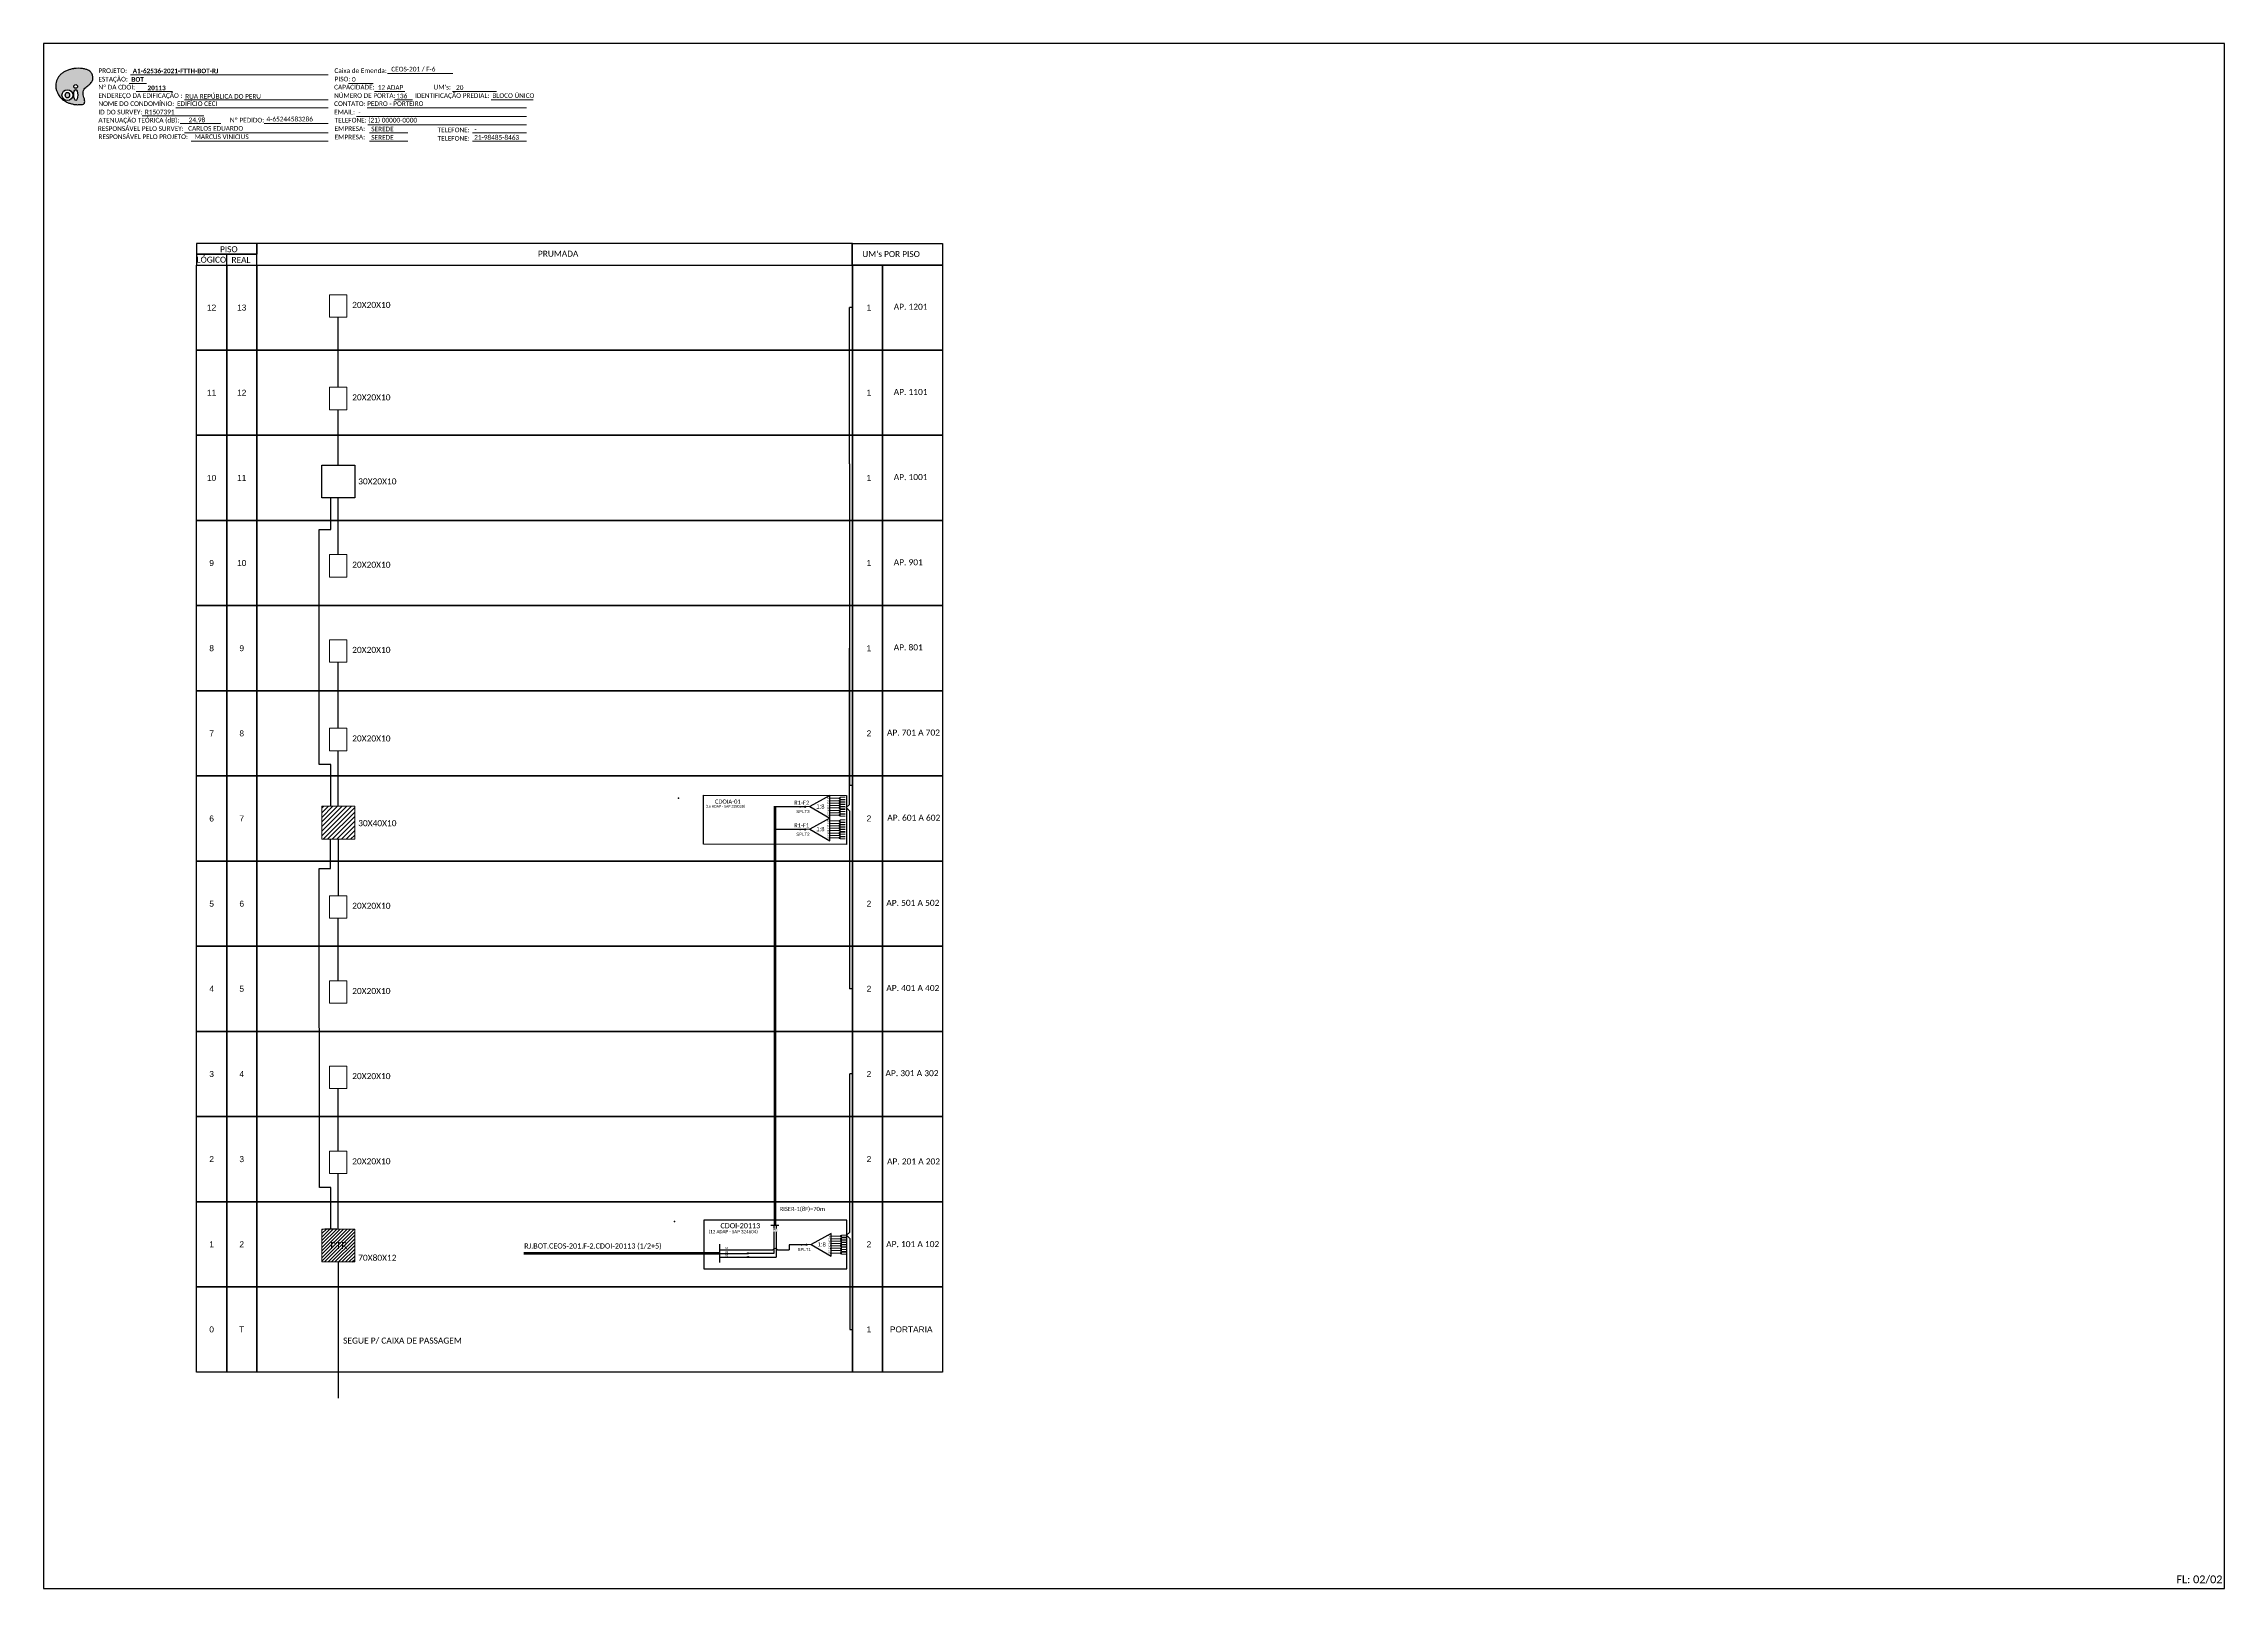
# Model space of a CAD drawing. Header units: inches. Extents: x 8603 to 10341, y 4641 to 5235.
# Drawn here: x 9503 to 10341, y 4641 to 5235 of the extents above; entities that cross this region are included whole.
import ezdxf
from ezdxf.enums import TextEntityAlignment as Align

# ---------------------------------------------------------------- set-up
doc = ezdxf.new("R2010")
doc.units = ezdxf.units.IN
doc.header["$MEASUREMENT"] = 0
doc.styles.add('ARIAL', font='arial.ttf')
doc.styles.add('WMF-Calibri0', font='calibri.ttf')
doc.styles.add('WMF-Calibri1', font='calibrib.ttf')

# ---------------------------------------------------------------- blocks, each defined once
blk = doc.blocks.new('A$C415C251F')
at = {"color": 3}
blk.add_point((0, 0), dxfattribs=at)
blk = doc.blocks.new('LEG_CDOIA8_C-SPLT_ESQ')
at = {"color": 3, "extrusion": (0, 0, -1), "xscale": -1, "zscale": -1}
blk.add_blockref('A$C415C251F', (0, 0), dxfattribs=at)
at = {"color": 1, "style": 'WMF-Calibri0', "flags": 4}
blk.add_attdef('MODELO', text='', height=1.5, dxfattribs=at).set_placement((22.54, -4.54), align=Align.CENTER)
blk.add_attdef('CDO', (21.44, -2.61), '', height=2, dxfattribs=at)
at = {"style": 'ARIAL', "flags": 4}
blk.add_attdef('SPLITAGEM', text='', height=1.5, dxfattribs=at).set_placement((18.61, -12.59), align=Align.CENTER)
blk = doc.blocks.new('SPLT_1-8_SC-APC')
at = {"color": 1, "lineweight": 0}
blk.add_lwpolyline([(-17, -7.5), (-19.3, -7.5)], dxfattribs=at)
at = {"color": 1}
blk.add_lwpolyline([(-7.4, -2.1), (-17, -7.5), (-7.4, -13), (-7.4, -2.1)], dxfattribs=at)
at = {"color": 3, "lineweight": 0}
for points in [[(-3, -3.5), (-7.4, -3.5)], [(-7.4, -4.7), (-3, -4.7)], [(-7.4, -5.8), (-3, -5.8)], [(-7.4, -7), (-3, -7)], [(-7.4, -8.1), (-3, -8.1)], [(-7.4, -9.3), (-3, -9.3)], [(-7.4, -10.4), (-3, -10.4)], [(-2.4, -3), (-2.4, -4)], [(-2.4, -3), (0, -3)], [(-2.4, -4), (0, -4)], [(-2.4, -4.2), (-2.4, -5.2)], [(-2.4, -4.2), (0, -4.2)], [(-2.4, -5.2), (0, -5.2)], [(-2.4, -5.3), (-2.4, -6.3)], [(-2.4, -5.3), (0, -5.3)], [(-2.4, -6.3), (0, -6.3)], [(-2.4, -6.5), (-2.4, -7.5)], [(-2.4, -6.5), (0, -6.5)], [(-2.4, -7.5), (0, -7.5)], [(-2.4, -7.6), (-2.4, -8.6)], [(-2.4, -7.6), (0, -7.6)], [(-2.4, -8.6), (0, -8.6)], [(-2.4, -8.8), (-2.4, -9.8)], [(-2.4, -8.8), (0, -8.8)], [(-2.4, -9.8), (0, -9.8)], [(-2.4, -9.9), (-2.4, -10.9)], [(-2.4, -9.9), (0, -9.9)], [(-7.4, -11.6), (-3, -11.6)], [(-2.4, -10.9), (0, -10.9)], [(-2.4, -11.1), (-2.4, -12.1)], [(-2.4, -11.1), (0, -11.1)], [(-2.4, -12.1), (0, -12.1)]]:
    blk.add_lwpolyline(points, dxfattribs=at)
for points in [[(-3, -3.2), (-2.4, -3.2), (-2.4, -3.8), (-3, -3.8)], [(-3, -4.4), (-2.4, -4.4), (-2.4, -5), (-3, -5)], [(-3, -5.5), (-2.4, -5.5), (-2.4, -6.1), (-3, -6.1)], [(-3, -6.7), (-2.4, -6.7), (-2.4, -7.3), (-3, -7.3)], [(-3, -7.8), (-2.4, -7.8), (-2.4, -8.4), (-3, -8.4)], [(-3, -9), (-2.4, -9), (-2.4, -9.6), (-3, -9.6)], [(-3, -10.1), (-2.4, -10.1), (-2.4, -10.7), (-3, -10.7)], [(-3, -11.3), (-2.4, -11.3), (-2.4, -11.9), (-3, -11.9)]]:
    blk.add_lwpolyline(points, close=True, dxfattribs=at)
at = {"color": 1, "style": 'ARIAL'}
for s, height, p in [('1:8', 2, (-13.9, -8.4)), ('S1', 0.75, (-8.7, -3.8)), ('S2', 0.75, (-8.7, -5)), ('S3', 0.75, (-8.7, -6.2)), ('S4', 0.75, (-8.7, -7.4)), ('S5', 0.75, (-8.7, -8.6)), ('S6', 0.75, (-8.7, -9.7)), ('S7', 0.75, (-8.7, -10.8)), ('S8', 0.75, (-8.7, -11.9))]:
    blk.add_text(s, height=height, dxfattribs=at).set_placement(p)
blk = doc.blocks.new('SPLITTER_')
blk.add_point((0, 0))
at = {"style": 'ARIAL', "flags": 4}
blk.add_attdef('SPLT', (0, -3.3), '', height=1.5, dxfattribs=at)
blk = doc.blocks.new('OI')
h = blk.add_hatch(color=40)
edge = h.paths.add_edge_path()
edge.add_spline(control_points=[(4.35, -0.67), (3.92, -0.99), (3.26, -1.5), (2.81, -2.59), (2.9, -3.5), (3.06, -4.27), (3.31, -4.85), (3.37, -5.39), (3.4, -5.88), (3.2, -6.4), (2.54, -6.61), (1.65, -6.63), (0.55, -6.67), (-0.56, -6.42), (-1.61, -6.14), (-2.77, -5.61), (-3.92, -4.77), (-4.89, -3.7), (-5.34, -2.65), (-5.6, -1.94), (-5.85, -0.96), (-5.71, 0.47), (-5.1, 2.02), (-4.14, 3.02), (-3.3, 3.61), (-2.37, 4.16), (-1.36, 4.44), (-0.56, 4.7), (0.79, 4.85), (2.24, 4.97), (3.79, 4.57), (4.67, 4.21), (5.44, 3.65), (5.76, 2.99), (6.03, 2.21), (6.01, 1.46), (5.72, 0.64), (5.31, 0.08), (4.88, -0.38), (4.51, -0.55), (4.35, -0.67)], knot_values=[0, 0, 0, 0, 1.60434, 2.417191, 3.427595, 4.282808, 4.776746, 5.304182, 5.888771, 6.258406, 6.858137, 7.79129, 8.986195, 10.124242, 11.187857, 12.242908, 13.953784, 15.414161, 16.515391, 17.349188, 17.675853, 19.552021, 21.515531, 22.568638, 23.63245, 24.621084, 25.782718, 26.745347, 27.142653, 29.870543, 31.004649, 31.921532, 32.709589, 33.801391, 34.042471, 35.192333, 35.971461, 36.628871, 37.254359, 37.836911, 37.836911, 37.836911, 37.836911], degree=3, periodic=0)
h.paths.add_polyline_path([(1.13, -0.87, -1), (-0.04, -0.87, -1)], flags=16)
edge = h.paths.add_edge_path(flags=16)
edge.add_ellipse((0.56, -3.59), major_axis=(-0.02, 1.71), ratio=0.361305, start_angle=0, end_angle=360)
h.paths.add_polyline_path([(-0.36, -3.62, -1), (-3.8, -3.62, -1)], flags=16)
edge = h.paths.add_edge_path(flags=0)
edge.add_ellipse((-2.08, -3.62), major_axis=(0, 0.885), ratio=0.758294, start_angle=0, end_angle=360)
at = {"color": 40}
for centre, radius in [((-2.08, -3.62), 1.72), ((0.54, -0.87), 0.587)]:
    blk.add_circle(centre, radius, dxfattribs=at)
blk.add_ellipse((-2.08, -3.62), major_axis=(0, 0.885), ratio=0.758294, start_param=-3.141592653589792, end_param=3.141592653589792, dxfattribs=at)
blk.add_ellipse((0.56, -3.59), major_axis=(-0.02, 1.71), ratio=0.361305, dxfattribs=at)
at = {"color": 40, "start_tangent": (-0.800898, -0.598801), "end_tangent": (-0.800898, -0.598801)}
blk.add_spline([(4.35, -0.67), (3.2, -1.78), (2.9, -2.54), (2.92, -3.55), (3.12, -4.38), (3.28, -4.85), (3.37, -5.37), (3.35, -5.95), (3.2, -6.29), (2.66, -6.55), (1.73, -6.63), (0.54, -6.62), (-0.58, -6.41), (-1.6, -6.11), (-2.56, -5.67), (-3.95, -4.67), (-4.89, -3.56), (-5.37, -2.56), (-5.64, -1.78), (-5.72, -1.46), (-5.63, 0.42), (-4.84, 2.22), (-4.13, 2.99), (-3.27, 3.62), (-2.4, 4.09), (-1.3, 4.47), (-0.37, 4.72), (0.02, 4.77), (2.75, 4.8), (3.85, 4.53), (4.69, 4.16), (5.31, 3.68), (5.85, 2.73), (5.93, 2.5), (5.94, 1.35), (5.67, 0.62), (5.29, 0.08), (4.84, -0.36), (4.35, -0.67)], degree=3, dxfattribs=at)

msp = doc.modelspace()

# ---------------------------------------------------------------- hatches: boundary and pattern name
h = msp.add_hatch()
h.set_pattern_fill('ANSI31', color=1, scale=10, style=0)
h.set_pattern_definition([(45, (-19892.1965, 2862.3933), (-0.883883476, 0.883883476), [])])
h.paths.add_polyline_path([(9609.75, 4929.08), (9622.4, 4929.08), (9622.4, 4941.73), (9609.75, 4941.73)])
h = msp.add_hatch(color=3)
h.dxf.hatch_style = 1
edge = h.paths.add_edge_path()
edge.add_arc((9795.64, 4941.51), 0.242, 0, 360)
h = msp.add_hatch(color=3)
h.dxf.hatch_style = 1
edge = h.paths.add_edge_path()
edge.add_arc((9795.64, 4932.8), 0.242, 0, 360)
h = msp.add_hatch()
h.set_pattern_fill('ANSI31', color=1, scale=7.526522, style=0)
h.set_pattern_definition([(45, (9386.902, 4452.0952), (-0.6652568, 0.6652568), [])])
h.paths.add_polyline_path([(9622.4, 4779.14), (9609.75, 4779.14), (9609.75, 4766.5), (9622.4, 4766.5)])
h.paths.add_polyline_path([(9612.32, 4770.77), (9620.28, 4770.77), (9620.28, 4774.84), (9612.32, 4774.84)], flags=24)
h = msp.add_hatch(color=3)
h.dxf.hatch_style = 1
edge = h.paths.add_edge_path()
edge.add_arc((9796.15, 4773.11), 0.242, 0, 360)
h = msp.add_hatch(color=3)
h.dxf.hatch_style = 1
edge = h.paths.add_edge_path()
edge.add_arc((9773.61, 4768.37), 0.242, 0, 360)
h = msp.add_hatch(color=3)
h.dxf.hatch_style = 1
edge = h.paths.add_edge_path()
edge.add_arc((9773.63, 4769.77), 0.242, 0, 360)

# ---------------------------------------------------------------- linework, layer by layer
at = {"color": 3}
msp.add_line((9813.77, 4949.64), (9812.69, 4949.64), dxfattribs=at)
at = {"color": 5}
for p, q in [((9795.64, 4941.51), (9783.61, 4941.51)), ((9795.64, 4932.8), (9783.61, 4932.8))]:
    msp.add_line(p, q, dxfattribs=at)
msp.add_line((9615.49, 4779.14), (9610.95, 4779.14))
for points in [[(9502.78, 4640.95), (10341.35, 4640.95), (10341.35, 5234.95), (9502.78, 5234.95), (9502.78, 4640.95)], [(9584.75, 5149.82), (9813.77, 5149.82), (9813.77, 5158.04), (9584.75, 5158.04), (9584.75, 5158.04), (9584.75, 5153.93)], [(9813.75, 5149.82), (9813.75, 5158.04)], [(9573.18, 5149.82), (9573.18, 5153.93)], [(9616.07, 4809.07), (9616.07, 4833.19)]]:
    msp.add_lwpolyline(points)
at = {"color": 7, "lineweight": 0}
for points in [[(9535.74, 5219.63), (9542.29, 5219.63)], [(9536.25, 5222.91), (9612.23, 5222.91)], [(9538.4, 5216.56), (9552.34, 5216.56)], [(9620.02, 5219.67), (9629.51, 5219.67)], [(9630.07, 5216.56), (9641.69, 5216.56)], [(9635.07, 5223.4), (9660.2, 5223.4)], [(9660.01, 5216.56), (9676.87, 5216.56)], [(9553.56, 5210.21), (9612.23, 5210.21)], [(9556.97, 5213.32), (9612.23, 5213.32)], [(9627.19, 5210.21), (9688.42, 5210.21)], [(9637.66, 5213.32), (9644.6, 5213.32)], [(9674.83, 5213.32), (9691, 5213.32)], [(9540.72, 5207.15), (9564.35, 5207.15)], [(9555.26, 5204.18), (9570.93, 5204.18)], [(9556.97, 5200.62), (9612.23, 5200.62)], [(9587.59, 5204.19), (9612.08, 5204.19)], [(9588.09, 5204.19), (9612.24, 5204.19)], [(9623.15, 5206.97), (9688.42, 5206.97)], [(9627.43, 5203.74), (9688.42, 5203.74)], [(9628.04, 5200.62), (9642.84, 5200.62)], [(9667.65, 5200.62), (9688.42, 5200.62)], [(9559.46, 5197.39), (9612.23, 5197.39)], [(9628.04, 5197.39), (9642.84, 5197.39)], [(9667.65, 5197.39), (9688.42, 5197.39)]]:
    msp.add_lwpolyline(points, dxfattribs=at)
at = {"color": 0}
for points in [[(9561.6, 5153.93), (9584.75, 5153.93), (9584.75, 5158.04), (9561.6, 5158.04)], [(9561.6, 5149.82), (9584.75, 5149.82), (9584.75, 5153.93), (9561.6, 5153.93)]]:
    msp.add_lwpolyline(points, close=True, dxfattribs=at)
for points in [[(9813.77, 5158.04), (9848.49, 5158.04), (9848.49, 5149.82), (9813.77, 5149.82)], [(9561.6, 5149.82), (9573.18, 5149.82), (9573.18, 5117.08), (9561.6, 5117.08)], [(9573.18, 5149.82), (9584.75, 5149.82), (9584.75, 5117.08), (9573.18, 5117.08)], [(9584.75, 5149.82), (9813.77, 5149.82), (9813.77, 5117.08), (9584.75, 5117.08)], [(9813.77, 5149.82), (9825.34, 5149.82), (9825.34, 5117.08), (9813.77, 5117.08)], [(9825.34, 5149.82), (9848.49, 5149.82), (9848.49, 5117.08), (9825.34, 5117.08)], [(9561.6, 5117.08), (9573.18, 5117.08), (9573.18, 5084.33), (9561.6, 5084.33)], [(9573.18, 5117.08), (9584.75, 5117.08), (9584.75, 5084.33), (9573.18, 5084.33)], [(9584.75, 5117.08), (9813.77, 5117.08), (9813.77, 5084.33), (9584.75, 5084.33)], [(9813.77, 5117.08), (9825.34, 5117.08), (9825.34, 5084.33), (9813.77, 5084.33)], [(9825.34, 5117.08), (9848.49, 5117.08), (9848.49, 5084.33), (9825.34, 5084.33)], [(9561.6, 5084.33), (9573.18, 5084.33), (9573.18, 5051.59), (9561.6, 5051.59)], [(9573.18, 5084.33), (9584.75, 5084.33), (9584.75, 5051.59), (9573.18, 5051.59)], [(9584.75, 5084.33), (9813.77, 5084.33), (9813.77, 5051.59), (9584.75, 5051.59)], [(9813.77, 5084.33), (9825.34, 5084.33), (9825.34, 5051.59), (9813.77, 5051.59)], [(9825.34, 5084.33), (9848.49, 5084.33), (9848.49, 5051.59), (9825.34, 5051.59)], [(9561.6, 5051.59), (9573.18, 5051.59), (9573.18, 5018.85), (9561.6, 5018.85)], [(9573.18, 5051.59), (9584.75, 5051.59), (9584.75, 5018.85), (9573.18, 5018.85)], [(9584.75, 5051.59), (9813.77, 5051.59), (9813.77, 5018.85), (9584.75, 5018.85)], [(9813.77, 5051.59), (9825.34, 5051.59), (9825.34, 5018.85), (9813.77, 5018.85)], [(9825.34, 5051.59), (9848.49, 5051.59), (9848.49, 5018.85), (9825.34, 5018.85)], [(9561.6, 5018.85), (9573.18, 5018.85), (9573.18, 4986.1), (9561.6, 4986.1)], [(9573.18, 5018.85), (9584.75, 5018.85), (9584.75, 4986.1), (9573.18, 4986.1)], [(9584.75, 5018.85), (9813.77, 5018.85), (9813.77, 4986.1), (9584.75, 4986.1)], [(9813.77, 5018.85), (9825.34, 5018.85), (9825.34, 4986.1), (9813.77, 4986.1)], [(9825.34, 5018.85), (9848.49, 5018.85), (9848.49, 4986.1), (9825.34, 4986.1)], [(9561.6, 4986.1), (9573.18, 4986.1), (9573.18, 4953.36), (9561.6, 4953.36)], [(9573.18, 4986.1), (9584.75, 4986.1), (9584.75, 4953.36), (9573.18, 4953.36)], [(9584.75, 4986.1), (9813.77, 4986.1), (9813.77, 4953.36), (9584.75, 4953.36)], [(9813.77, 4986.1), (9825.34, 4986.1), (9825.34, 4953.36), (9813.77, 4953.36)], [(9825.34, 4986.1), (9848.49, 4986.1), (9848.49, 4953.36), (9825.34, 4953.36)], [(9561.6, 4953.36), (9573.18, 4953.36), (9573.18, 4920.61), (9561.6, 4920.61)], [(9573.18, 4953.36), (9584.75, 4953.36), (9584.75, 4920.61), (9573.18, 4920.61)], [(9584.75, 4953.36), (9813.77, 4953.36), (9813.77, 4920.61), (9584.75, 4920.61)], [(9813.77, 4953.36), (9825.34, 4953.36), (9825.34, 4920.61), (9813.77, 4920.61)], [(9825.34, 4953.36), (9848.49, 4953.36), (9848.49, 4920.61), (9825.34, 4920.61)], [(9561.6, 4920.61), (9573.18, 4920.61), (9573.18, 4887.87), (9561.6, 4887.87)], [(9573.18, 4920.61), (9584.75, 4920.61), (9584.75, 4887.87), (9573.18, 4887.87)], [(9584.75, 4920.61), (9813.77, 4920.61), (9813.77, 4887.87), (9584.75, 4887.87)], [(9813.77, 4920.61), (9825.34, 4920.61), (9825.34, 4887.87), (9813.77, 4887.87)], [(9825.34, 4920.61), (9848.49, 4920.61), (9848.49, 4887.87), (9825.34, 4887.87)], [(9561.6, 4887.87), (9573.18, 4887.87), (9573.18, 4855.13), (9561.6, 4855.13)], [(9573.18, 4887.87), (9584.75, 4887.87), (9584.75, 4855.13), (9573.18, 4855.13)], [(9584.75, 4887.87), (9813.77, 4887.87), (9813.77, 4855.13), (9584.75, 4855.13)], [(9813.77, 4887.87), (9825.34, 4887.87), (9825.34, 4855.13), (9813.77, 4855.13)], [(9825.34, 4887.87), (9848.49, 4887.87), (9848.49, 4855.13), (9825.34, 4855.13)], [(9561.6, 4855.13), (9573.18, 4855.13), (9573.18, 4822.38), (9561.6, 4822.38)], [(9573.18, 4855.13), (9584.75, 4855.13), (9584.75, 4822.38), (9573.18, 4822.38)], [(9584.75, 4855.13), (9813.77, 4855.13), (9813.77, 4822.38), (9584.75, 4822.38)], [(9813.77, 4855.13), (9825.34, 4855.13), (9825.34, 4822.38), (9813.77, 4822.38)], [(9825.34, 4855.13), (9848.49, 4855.13), (9848.49, 4822.38), (9825.34, 4822.38)], [(9561.6, 4822.38), (9573.18, 4822.38), (9573.18, 4789.64), (9561.6, 4789.64)], [(9573.18, 4822.38), (9584.75, 4822.38), (9584.75, 4789.64), (9573.18, 4789.64)], [(9584.75, 4822.38), (9813.77, 4822.38), (9813.77, 4789.64), (9584.75, 4789.64)], [(9813.77, 4822.38), (9825.34, 4822.38), (9825.34, 4789.64), (9813.77, 4789.64)], [(9825.34, 4822.38), (9848.49, 4822.38), (9848.49, 4789.64), (9825.34, 4789.64)], [(9561.6, 4789.64), (9573.18, 4789.64), (9573.18, 4756.9), (9561.6, 4756.9)], [(9573.18, 4789.64), (9584.75, 4789.64), (9584.75, 4756.9), (9573.18, 4756.9)], [(9584.75, 4789.64), (9813.77, 4789.64), (9813.77, 4756.9), (9584.75, 4756.9)], [(9813.77, 4789.64), (9825.34, 4789.64), (9825.34, 4756.9), (9813.77, 4756.9)], [(9825.34, 4789.64), (9848.49, 4789.64), (9848.49, 4756.9), (9825.34, 4756.9)], [(9561.6, 4756.9), (9573.18, 4756.9), (9573.18, 4724.15), (9561.6, 4724.15)], [(9573.18, 4756.9), (9584.75, 4756.9), (9584.75, 4724.15), (9573.18, 4724.15)], [(9584.75, 4756.9), (9813.77, 4756.9), (9813.77, 4724.15), (9584.75, 4724.15)], [(9813.77, 4756.9), (9825.34, 4756.9), (9825.34, 4724.15), (9813.77, 4724.15)], [(9825.34, 4756.9), (9848.49, 4756.9), (9848.49, 4724.15), (9825.34, 4724.15)]]:
    msp.add_lwpolyline(points, close=True)
at = {"color": 0, "lineweight": 0}
for points in [[(9612.76, 5138.37), (9619.38, 5138.37), (9619.38, 5129.75), (9612.76, 5129.75)], [(9612.76, 5102.81), (9619.38, 5102.81), (9619.38, 5094.19), (9612.76, 5094.19)], [(9612.76, 5038.46), (9619.38, 5038.46), (9619.38, 5029.84), (9612.76, 5029.84)], [(9612.76, 5005.72), (9619.38, 5005.72), (9619.38, 4997.1), (9612.76, 4997.1)], [(9612.76, 4971.66), (9619.38, 4971.66), (9619.38, 4963.04), (9612.76, 4963.04)], [(9612.76, 4907.3), (9619.38, 4907.3), (9619.38, 4898.68), (9612.76, 4898.68)], [(9612.76, 4874.56), (9619.38, 4874.56), (9619.38, 4865.94), (9612.76, 4865.94)], [(9612.76, 4841.81), (9619.38, 4841.81), (9619.38, 4833.19), (9612.76, 4833.19)], [(9612.76, 4809.07), (9619.38, 4809.07), (9619.38, 4800.45), (9612.76, 4800.45)]]:
    msp.add_lwpolyline(points, close=True, dxfattribs=at)
at = {"color": 3}
for points in [[(9812.69, 5073.34), (9812.69, 5133.45)], [(9813.77, 5133.45), (9812.69, 5133.45)], [(9616.07, 5102.81), (9616.07, 5129.75)], [(9616.07, 5072.89), (9616.07, 5094.19)], [(9812.69, 5073.34), (9812.69, 4949.64)], [(9613.19, 4941.73), (9613.19, 4957.74), (9608.79, 4957.74), (9608.79, 5048.14), (9613.18, 5048.14), (9613.18, 5060.24)], [(9616.07, 5038.46), (9616.07, 5060.24)], [(9812.69, 4942.36), (9812.69, 5002.47)], [(9616.07, 4971.66), (9616.07, 4997.1)], [(9616.07, 4941.73), (9616.07, 4963.04)], [(9812.69, 4942.36), (9811.43, 4941.16), (9812.69, 4939.95), (9812.69, 4939.95)], [(9812.69, 4939.95), (9812.69, 4871.5)], [(9613.22, 4779.14), (9613.22, 4795.16), (9608.83, 4795.16), (9608.76, 4917.82), (9613.15, 4917.82), (9613.15, 4929.08)], [(9616.07, 4929.08), (9616.07, 4907.3)], [(9616.07, 4874.56), (9616.07, 4898.68)], [(9813.77, 4871.5), (9812.69, 4871.5)], [(9812.81, 4777.94), (9812.81, 4838.75)], [(9813.77, 4838.75), (9812.81, 4838.75)], [(9616.07, 4779.14), (9616.07, 4800.45)], [(9796.15, 4773.11), (9789.45, 4773.11), (9789.45, 4771.13)], [(9812.81, 4777.94), (9811.56, 4776.74), (9812.81, 4775.53), (9812.81, 4775.53)], [(9812.81, 4775.53), (9812.81, 4740.52), (9813.77, 4740.52)], [(9616.07, 4766.5), (9616.07, 4714.13)], [(9762.72, 4771.13), (9783.13, 4771.13)], [(9784.92, 4771.13), (9789.45, 4771.13)]]:
    msp.add_lwpolyline(points, dxfattribs=at)
msp.add_lwpolyline([(9609.75, 5072.89), (9622.4, 5072.89), (9622.4, 5060.24), (9609.75, 5060.24)], close=True, dxfattribs=at)
at = {"color": 1, "lineweight": 0}
for points in [[(9609.75, 4941.73), (9622.4, 4941.73), (9622.4, 4929.08), (9609.75, 4929.08)], [(9609.75, 4779.14), (9622.4, 4779.14), (9622.4, 4766.5), (9609.75, 4766.5)]]:
    msp.add_lwpolyline(points, close=True, dxfattribs=at)
at = {"color": 1}
for points in [[(9756.56, 4946.01), (9811.46, 4945.85), (9811.46, 4927.02), (9756.56, 4927.17)], [(9811.59, 4782.49), (9756.69, 4782.49), (9756.69, 4763.81), (9811.59, 4763.81)]]:
    msp.add_lwpolyline(points, close=True, dxfattribs=at)
at = {"color": 5, "const_width": 1}
msp.add_lwpolyline([(9784, 4941.51), (9784, 4780.58)], dxfattribs=at)
at = {"color": 5}
for points in [[(9782.45, 4780.58), (9785.52, 4780.58)], [(9783.55, 4780.58), (9783.55, 4779.32)], [(9784.51, 4780.58), (9784.51, 4779.32)], [(9783.55, 4778.01), (9783.55, 4769.77), (9783.55, 4769.77)], [(9784.51, 4778.01), (9784.51, 4768.37)], [(9773.61, 4768.37), (9784.51, 4768.37)], [(9783.55, 4769.77), (9773.63, 4769.77)]]:
    msp.add_lwpolyline(points, dxfattribs=at)
at = {"color": 1}
msp.add_lwpolyline([(9762.72, 4773.29), (9762.72, 4766.26)], dxfattribs=at)
at = {"color": 1, "const_width": 1}
msp.add_lwpolyline([(9762.72, 4769.77), (9687.38, 4769.77)], dxfattribs=at)
at = {"color": 2}
msp.add_lwpolyline([(9762.72, 4769.77), (9773.63, 4769.77)], dxfattribs=at)
at = {"color": 0}
msp.add_lwpolyline([(9762.72, 4768.37), (9773.61, 4768.37)], dxfattribs=at)
at = {"color": 3}
for centre in [(9795.64, 4941.51), (9795.64, 4932.8), (9796.15, 4773.11), (9773.61, 4768.37), (9773.63, 4769.77)]:
    msp.add_circle(centre, 0.242, dxfattribs=at)
msp.add_arc((9784.03, 4770.65), 1.01, 28.17767, 151.82137, dxfattribs=at)

# ---------------------------------------------------------------- block references
at = {"color": 7, "xscale": 1.213923925163968, "yscale": 1.213923925164635, "zscale": 1.213923925163967, "rotation": 0.1532896024163693}
msp.add_blockref('OI', (9514.45, 5219.53), dxfattribs=at)
at = {"color": 3}
ref = msp.add_blockref('LEG_CDOIA8_C-SPLT_ESQ', (9746.85, 4944.78), dxfattribs=dict(at, xscale=0.7999999999992724, yscale=0.8000000000001818, zscale=0.8))
ref.add_attrib('CDO', 'CDOIA-01', (9760.95, 4942.69), dxfattribs={"color": 1, "height": 1.6, "style": 'WMF-Calibri0'})
ref.add_attrib('MODELO', '(16 ADAP - SAP 328028)', dxfattribs={"color": 1, "height": 1, "style": 'WMF-Calibri0'}).set_placement((9764.88, 4941.15), align=Align.CENTER)
ref = msp.add_blockref('SPLITTER_', (9793.74, 4941.51), dxfattribs=dict(xscale=0.7999999999992724, yscale=0.8000000000001819, zscale=0.8))
ref.add_attrib('SPLT', 'SPLT3', (9792.19, 4939.07), dxfattribs={"height": 1.2, "style": 'ARIAL'})
at = {"color": 3, "xscale": 0.7999999999992724, "zscale": 0.8}
for p, yscale in [((9811.05, 4947.55), 0.8000000000001819), ((9811.05, 4938.83), 0.8000000000001819), ((9811.56, 4779.15), 0.8000000000001818)]:
    msp.add_blockref('SPLT_1-8_SC-APC', p, dxfattribs=dict(at, yscale=yscale))
ref = msp.add_blockref('SPLITTER_', (9793.74, 4932.8), dxfattribs=dict(xscale=0.7999999999992724, yscale=0.8000000000001819, zscale=0.8))
ref.add_attrib('SPLT', 'SPLT2', (9792.19, 4930.35), dxfattribs={"height": 1.2, "style": 'ARIAL'})
at = {"color": 3}
ref = msp.add_blockref('LEG_CDOIA8_C-SPLT_ESQ', (9745.42, 4782.03), dxfattribs=at)
ref.add_attrib('CDO', 'CDOI-20113', (9763.05, 4779.41), dxfattribs={"color": 1, "height": 2, "style": 'WMF-Calibri0'})
ref.add_attrib('MODELO', '(12 ADAP - SAP 324604)', dxfattribs={"color": 1, "height": 1.25, "style": 'WMF-Calibri0'}).set_placement((9767.97, 4777.49), align=Align.CENTER)
ref = msp.add_blockref('SPLITTER_', (9794.25, 4773.11), dxfattribs=dict(xscale=0.7999999999992724, yscale=0.8000000000001818, zscale=0.8))
ref.add_attrib('SPLT', 'SPLT1', (9792.7, 4770.67), dxfattribs={"height": 1.2, "style": 'ARIAL'})

# ---------------------------------------------------------------- texts
at = {"color": 7, "lineweight": 0, "style": 'WMF-Calibri0'}
for s, height, p in [('PROJETO:', 1.793, (9523.85, 5223.65)), ('Caixa de Emenda:', 1.7927, (9614.61, 5223.65)), ('ESTAÇÃO:', 1.793, (9523.85, 5220.38)), ('ENDEREÇO DA EDIFICAÇÃO :', 1.7927, (9523.85, 5214.07)), ('Nº DA CDOI:', 1.7927, (9523.85, 5217.31)), ('CAPACIDADE:', 1.7927, (9614.5, 5217.31)), ('NÚMERO DE PORTA:', 1.7927, (9614.5, 5214.07)), ('PISO:', 1.793, (9614.68, 5220.42)), ('IDENTIFICAÇÃO PREDIAL:', 1.7927, (9645.58, 5214.07)), ("UM's:", 1.793, (9652.74, 5217.31)), ('BLOCO ÚNICO', 1.7927, (9675.33, 5214.07)), ('NOME DO CONDOMÍNIO:', 1.7927, (9523.85, 5210.96)), ('ID DO SURVEY:', 1.7927, (9523.85, 5207.72)), ('EDIFÍCIO CECI', 1.7927, (9554.07, 5210.96)), ('CONTATO: PEDRO - PORTEIRO', 1.7927, (9614.5, 5210.96)), ('EMAIL:', 1.793, (9614.5, 5207.72)), ('RESPONSÁVEL PELO SURVEY:', 1.7927, (9523.61, 5201.37)), ('ATENUAÇÃO TEÓRICA (dB):', 1.7927, (9523.85, 5204.61)), ('RESPONSÁVEL PELO PROJETO:', 1.7927, (9523.85, 5198.26)), ('Nº PEDIDO:', 1.793, (9574.44, 5204.62)), ('TELEFONE: (21) 00000-0000', 1.7927, (9614.68, 5204.61)), ('EMPRESA:', 1.793, (9614.68, 5201.37)), ('EMPRESA:', 1.793, (9614.68, 5198.13)), ('TELEFONE:', 1.793, (9654.29, 5200.87)), ('TELEFONE:', 1.793, (9654.29, 5197.63))]:
    msp.add_text(s, height=height, dxfattribs=at).set_placement(p)
at = {"color": 7, "linetype": 'Continuous'}
for s, height, style, p in [('A1-62536-2021-FTTH-BOT-RJ', 1.7927, 'WMF-Calibri1', (9537.05, 5223.56)), ('CEOS-201 / F-6', 1.7927, 'WMF-Calibri0', (9636.46, 5224.24)), ('BOT', 1.793, 'WMF-Calibri1', (9536.53, 5220.28)), ('RUA REPÚBLICA DO PERU', 1.7927, 'WMF-Calibri0', (9557.24, 5213.78)), ('0', 1.79, 'WMF-Calibri0', (9621.37, 5220.27)), ('-', 1.79, 'WMF-Calibri0', (9623.85, 5207.57)), ('136', 1.793, 'WMF-Calibri0', (9638.41, 5213.92)), ('CARLOS EDUARDO', 1.7927, 'WMF-Calibri0', (9558.37, 5201.46)), ('MARCUS VINICIUS', 1.7927, 'WMF-Calibri0', (9560.86, 5198.23)), ('SEREDE', 1.793, 'WMF-Calibri0', (9628.75, 5201.22)), ('SEREDE', 1.793, 'WMF-Calibri0', (9628.75, 5197.99)), ('21-98485-8463', 1.7927, 'WMF-Calibri0', (9668.35, 5197.99)), ('-', 1.79, 'WMF-Calibri0', (9668.44, 5201.18))]:
    msp.add_text(s, height=height, dxfattribs=dict(at, style=style)).set_placement(p)
at = {"color": 7, "linetype": 'Continuous', "style": 'WMF-Calibri1'}
msp.add_text('20113', height=1.793, dxfattribs=at).set_placement((9546.24, 5217.02), align=Align.CENTER)
at = {"color": 0, "linetype": 'Continuous', "style": 'WMF-Calibri0'}
for s, p in [('12 ADAP', (9631.25, 5217.18)), ('20', (9661.37, 5217.16)), ('R1507391', (9541.71, 5207.75))]:
    msp.add_text(s, height=1.793, dxfattribs=at).set_placement(p)
at = {"color": 0, "lineweight": 0, "style": 'WMF-Calibri0'}
msp.add_text('24,98', height=1.793, dxfattribs=at).set_placement((9558.56, 5204.7))
at = {"color": 7, "style": 'WMF-Calibri0'}
msp.add_text('4-65244583286', height=1.7927, dxfattribs=at).set_placement((9588.49, 5205.03))
at = {"color": 0, "style": 'WMF-Calibri0'}
for s, p in [('  LÓGICO', (9560.02, 5150.71)), ('     PISO', (9566.56, 5154.74)), ('    REAL', (9571.78, 5150.64)), ('PRUMADA', (9692.88, 5153)), ("UM's POR PISO", (9817.59, 5152.88))]:
    msp.add_text(s, height=2.3, dxfattribs=at).set_placement(p)
at = {"style": 'WMF-Calibri0'}
for s, height, p in [('20X20X10', 2.317, (9621.44, 5133.32)), ('AP. 1201', 2.317, (9829.68, 5132.6)), ('20X20X10', 2.317, (9621.44, 5097.77)), ('AP. 1101', 2.317, (9829.68, 5099.86)), ('30X20X10', 2.317, (9623.74, 5065.46)), ('AP. 1001', 2.317, (9829.68, 5067.11)), ('20X20X10', 2.317, (9621.44, 5033.41)), ('AP. 901', 2.317, (9829.68, 5034.37)), ('20X20X10', 2.317, (9621.44, 5000.67)), ('AP. 801', 2.317, (9829.68, 5001.63)), ('20X20X10', 2.317, (9621.44, 4966.61)), ('AP. 701 A 702', 2.317, (9827.07, 4968.88)), ('30X40X10', 2.317, (9623.74, 4934.03)), ('AP. 601 A 602', 2.317, (9827.19, 4936.14)), ('AP. 501 A 502', 2.317, (9826.83, 4903.39)), ('20X20X10', 2.317, (9621.44, 4902.26)), ('AP. 401 A 402', 2.317, (9826.83, 4870.65)), ('20X20X10', 2.317, (9621.44, 4869.51)), ('20X20X10', 2.317, (9621.44, 4836.77)), ('AP. 301 A 302', 2.317, (9826.52, 4837.91)), ('20X20X10', 2.317, (9621.44, 4804.03)), ('AP. 201 A 202', 2.317, (9827.1, 4803.96)), ('PTR', 2.711, (9612.99, 4771.46)), ('AP. 101 A 102', 2.317, (9826.78, 4772.17)), ('70X80X12', 2.317, (9623.74, 4766.92)), ('SEGUE P/ CAIXA DE PASSAGEM', 2.317, (9617.96, 4735.08))]:
    msp.add_text(s, height=height, dxfattribs=at).set_placement(p)
at = {"color": 5, "style": 'WMF-Calibri0'}
for s, p in [('R1-F2', (9791.38, 4942.25)), ('R1-F1', (9791.38, 4933.53)), ('RISER-1(8F)=70m', (9785.84, 4786.05))]:
    msp.add_text(s, height=1.6, dxfattribs=at).set_placement(p)
at = {"color": 1, "style": 'WMF-Calibri0'}
msp.add_text('RJ.BOT.CEOS-201.F-2.CDOI-20113 (1/2+5)', height=2, dxfattribs=at).set_placement((9687.59, 4771.62))
at = {"style": 'ARIAL'}
for s, p in [('01', (9765.43, 4771.78)), ('02', (9765.43, 4770.33)), ('03', (9765.43, 4769.03))]:
    msp.add_text(s, height=0.75, dxfattribs=at).set_placement(p, align=Align.MIDDLE_CENTER)
for s, p in [('01', (9783.6, 4778.74)), ('02', (9784.56, 4778.74))]:
    msp.add_text(s, height=0.75, rotation=90, dxfattribs=at).set_placement(p, align=Align.MIDDLE_CENTER)
at = {"lineweight": 0, "insert": (10322.89, 4645.93), "char_height": 3, "width": 277.1819, "attachment_point": 1, "style": 'WMF-Calibri0'}
msp.add_mtext('FL: 02/02', dxfattribs=at)
at = {"style": 'ARIAL', "flags": 12}
for tag, p in [('12', (9567.39, 5133.45)), ('13', (9578.96, 5133.45)), ('1', (9820.15, 5133.45)), ('11', (9567.39, 5100.7)), ('12', (9578.96, 5100.7)), ('1', (9820.15, 5100.7)), ('10', (9567.39, 5067.96)), ('11', (9578.96, 5067.96)), ('1', (9820.15, 5067.96)), ('9', (9567.39, 5035.22)), ('10', (9578.96, 5035.22)), ('1', (9820.15, 5035.22)), ('8', (9567.39, 5002.47)), ('9', (9578.96, 5002.47)), ('1', (9820.15, 5002.47)), ('7', (9567.39, 4969.73)), ('8', (9578.96, 4969.73)), ('2', (9820.15, 4969.73)), ('6', (9567.39, 4936.99)), ('7', (9578.96, 4936.99)), ('2', (9820.15, 4936.99)), ('5', (9567.39, 4904.24)), ('6', (9578.96, 4904.24)), ('2', (9820.15, 4904.24)), ('4', (9567.39, 4871.5)), ('5', (9578.96, 4871.5)), ('2', (9820.15, 4871.5)), ('3', (9567.39, 4838.75)), ('4', (9578.96, 4838.75)), ('2', (9820.15, 4838.75)), ('2', (9567.39, 4806.01)), ('3', (9578.96, 4806.01)), ('2', (9820.15, 4806.01)), ('1', (9567.39, 4773.27)), ('2', (9578.96, 4773.27)), ('2', (9820.15, 4773.27)), ('0', (9567.39, 4740.52)), ('T', (9578.96, 4740.52)), ('1', (9820.15, 4740.52)), ('PORTARIA', (9836.39, 4740.52))]:
    msp.add_attdef(tag, text='XX', height=2.3, dxfattribs=at).set_placement(p, align=Align.MIDDLE_CENTER)

doc.saveas('drawing.dxf')
